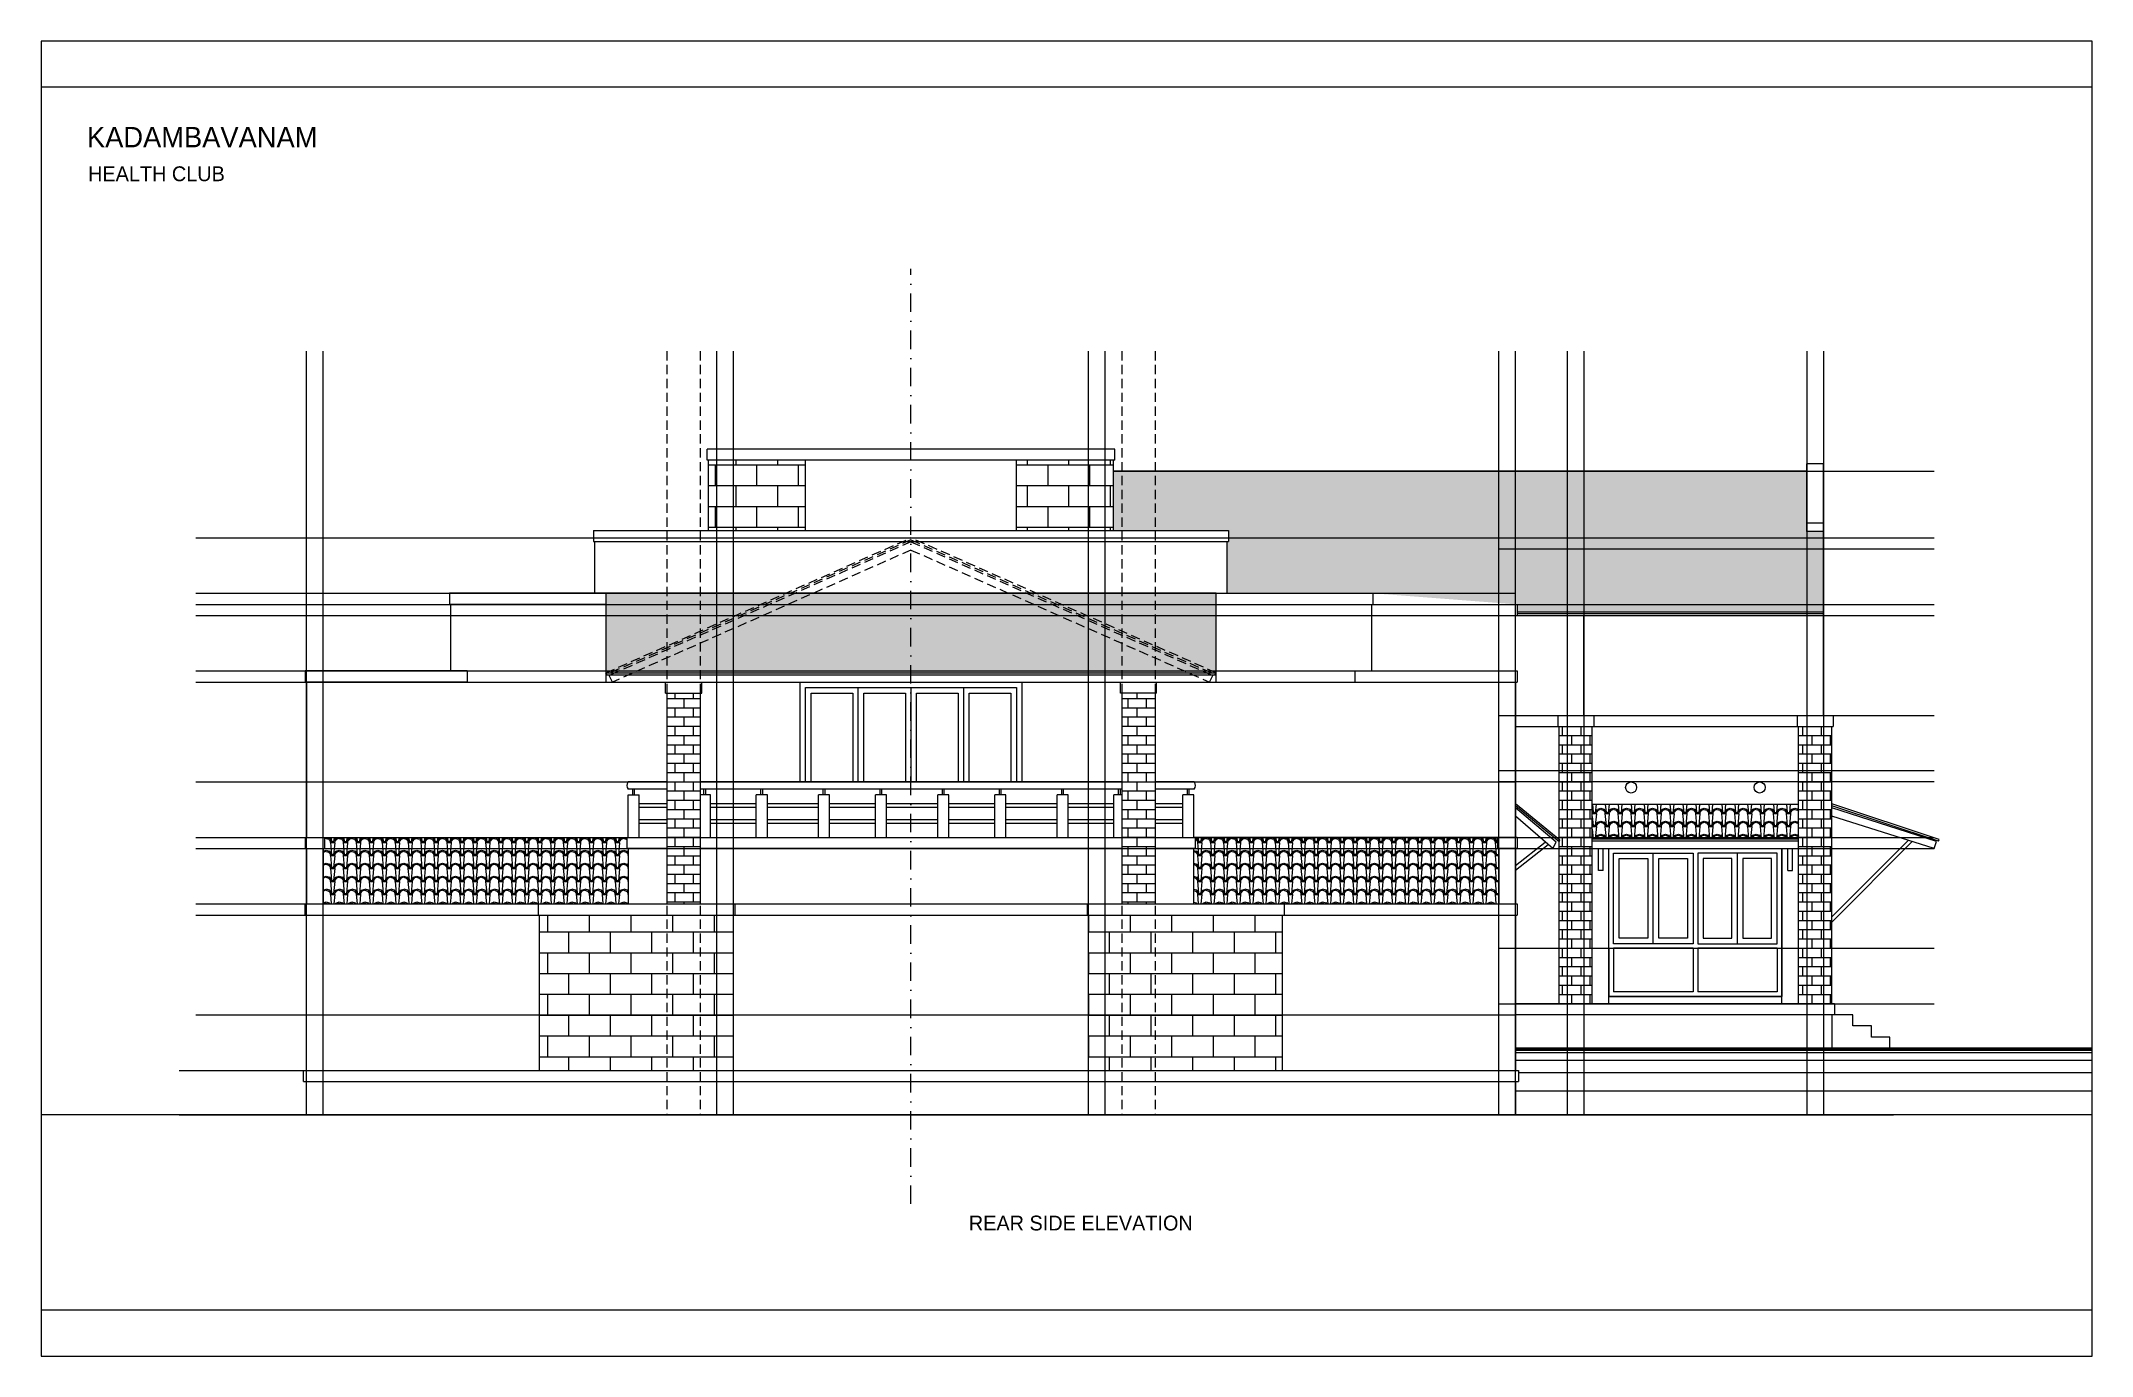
# Model space of a CAD drawing. Extents: x 12259 to 18078, y -1461 to 1911.
# Drawn here: x 15712 to 16821, y 1199 to 1911 of the extents above; entities that cross this region are included whole.
import ezdxf

# ---------------------------------------------------------------- set-up
doc = ezdxf.new("R2010")
doc.units = 0
doc.header["$LTSCALE"] = 20
doc.header["$MEASUREMENT"] = 0
doc.linetypes.add('DASHDOT', pattern=[1, 0.5, -0.25, 0, -0.25])
doc.linetypes.add('HIDDEN', pattern=[0.375, 0.25, -0.125])
doc.layers.get('0').update_dxf_attribs({"linetype": 'CONTINUOUS'})
for name, color, linetype in [('border', 230, 'CONTINUOUS'), ('BORTEXT', 2, 'CONTINUOUS'), ('DOOR', 1, 'CONTINUOUS'), ('guide', 211, 'CONTINUOUS'), ('handrail', 1, 'CONTINUOUS'), ('Stone', 8, 'CONTINUOUS'), ('Thatti', 21, 'CONTINUOUS'), ('TILE', 22, 'CONTINUOUS'), ('wall', 13, 'CONTINUOUS'), ('window', 4, 'CONTINUOUS'), ('WOOD', 7, 'CONTINUOUS')]:
    doc.layers.add(name, color=color, linetype=linetype)
doc.layers.add('correct', color=230, linetype='CONTINUOUS', plot=False)
doc.styles.add('style4', font='boos1_1.ttf')
pattern_1 = [(0, (945.516, 1478.861), (0, 11.25), []), (90, (945.516, 1478.861), (-22.5, 1e-15), [11.25, -11.25]), (90, (956.766, 1478.861), (-22.5, 1e-15), [-11.25, 11.25])]
pattern_2 = [(274.9697, (6.44, 7), (-6.999939149, 84.0000073606), [6.464304, -155.143247]), (180, (7, 0.56), (-7, -7), [0.56, -6.44]), (0, (0, 0), (7, 7), [1.96, -5.04]), (90, (1.96, 0), (-7, 7), [0.7, -6.3]), (270, (6.44, 0.7), (7, -7), [0.7, -6.3]), (0, (6.44, 0), (7, 7), [0.56, -6.44]), (0, (0, 0.56), (7, 7), [1.4, -5.6]), (85.0303, (1.4, 0.56), (6.999939149, 84.0000073606), [6.464304, -155.143247]), (52.6961, (1.4, 0.91), (-90.999901229, -119.000075192), [1.848056, -182.95725]), (18.4349, (2.52, 2.38), (14.00000304, 6.99998882), [1.770874, -20.365065]), (341.5651, (4.2, 2.94), (-14.00000304, 6.99998882), [1.770874, -20.365065]), (307.3039, (5.88, 2.38), (90.999901229, -119.000075192), [1.848056, -182.95725]), (20.2249, (2.87, 1.89), (-76.99998085, -28.000058349), [1.417395, -140.321804]), (339.7751, (4.2, 2.38), (76.99998085, -28.000058349), [1.417395, -140.321804]), (307.4054, (5.53, 1.89), (70.000069668, -90.999947255), [1.498063, -148.308475]), (52.5946, (1.96, 0.7), (-70.000069668, -90.999947255), [1.498063, -148.308475])]

msp = doc.modelspace()

# ---------------------------------------------------------------- texts
at = {"layer": 'BORTEXT', "style": 'style4'}
msp.add_text('KADAMBAVANAM', height=11.038, dxfattribs=at).set_placement((15736.9, 1853.1))
at = {"layer": 'BORTEXT', "color": 7, "style": 'style4'}
msp.add_text('HEALTH CLUB', height=8.028, dxfattribs=at).set_placement((15737.5, 1834.8))
at = {"layer": 'BORTEXT', "color": 2, "style": 'style4'}
msp.add_text('REAR SIDE ELEVATION', height=8.028, dxfattribs=at).set_placement((16213.9, 1267.3))

# ---------------------------------------------------------------- hatches: boundary and pattern name
at = {"layer": 'Stone', "lineweight": -2}
h = msp.add_hatch(dxfattribs=at)
h.set_pattern_fill('BRICK', color=8, scale=45, style=0)
h.set_pattern_definition(pattern_1)
h.paths.add_polyline_path([(16125.6, 1645.9), (16125.6, 1683.9), (16073.1, 1683.9), (16073.1, 1645.9)])
h = msp.add_hatch(dxfattribs=at)
h.set_pattern_fill('BRICK', color=8, scale=45, style=0)
h.set_pattern_definition(pattern_1)
h.paths.add_polyline_path([(16292.1, 1683.9), (16239.6, 1683.9), (16239.6, 1645.9), (16292.1, 1645.9)])
h = msp.add_hatch(dxfattribs=at)
h.set_pattern_fill('BRICK', color=8, scale=45, style=0)
h.paths.add_polyline_path([(16086.6, 1353.9), (16086.6, 1437.9), (15981.6, 1437.9), (15981.6, 1353.9)])
h = msp.add_hatch(dxfattribs=at)
h.set_pattern_fill('BRICK', color=8, scale=45, style=0)
h.paths.add_polyline_path([(16383.6, 1437.9), (16278.6, 1437.9), (16278.6, 1353.9), (16383.6, 1353.9)])
at = {"layer": 'Thatti'}
h = msp.add_hatch(dxfattribs=at)
h.set_pattern_fill('SPANTILE', color=8, scale=7, style=0)
h.set_pattern_definition(pattern_2)
h.paths.add_polyline_path([(16029.6, 1473.9), (16028.9, 1473.9), (16028.9, 1479.9), (15865.4, 1479.9), (15865.4, 1473.9), (15864.6, 1473.9), (15864.6, 1443.9), (16029.6, 1443.9)])
h = msp.add_hatch(dxfattribs=at)
h.set_pattern_fill('SPANTILE', color=8, scale=7, style=0)
h.set_pattern_definition(pattern_2)
h.paths.add_polyline_path([(16336.4, 1479.9), (16336.4, 1473.9), (16335.6, 1473.9), (16335.6, 1443.9), (16500.6, 1443.9), (16500.6, 1473.9), (16499.9, 1473.9), (16499.9, 1479.9)])
at = {"layer": 'TILE'}
h = msp.add_hatch(dxfattribs=at)
h.set_pattern_fill('SPANTILE', color=256, scale=7, style=0)
h.set_pattern_definition(pattern_2)
h.paths.add_polyline_path([(16292.1, 1677.9), (16292.1, 1645.9), (16354.4, 1645.9), (16354.4, 1639.9), (16353.6, 1639.9), (16353.6, 1611.9), (16432.4, 1611.9), (16510.4, 1605.9), (16510.4, 1601.9), (16676.1, 1601.9), (16676.1, 1645.4), (16667.1, 1645.4), (16667.1, 1677.9)])
h = msp.add_hatch(dxfattribs=at)
h.set_pattern_fill('SPANTILE', color=256, scale=7, style=0)
h.set_pattern_definition(pattern_2)
h.paths.add_polyline_path([(16347.6, 1568.9), (16347.6, 1611.9), (16017.6, 1611.9), (16017.6, 1568.9)])
h = msp.add_hatch(dxfattribs=at)
h.set_pattern_fill('BRICK', color=256, scale=20, style=0)
h.paths.add_polyline_path([(16050.6, 1443.9), (16068.6, 1443.9), (16068.6, 1557.9), (16050.6, 1557.9)])
h = msp.add_hatch(dxfattribs=at)
h.set_pattern_fill('BRICK', color=256, scale=20, style=0)
h.paths.add_polyline_path([(16314.6, 1557.9), (16296.6, 1557.9), (16296.6, 1443.9), (16314.6, 1443.9)])
h = msp.add_hatch(dxfattribs=at)
h.set_pattern_fill('BRICK', color=256, scale=20, style=0)
h.paths.add_polyline_path([(16533.1, 1389.9), (16551.1, 1389.9), (16551.1, 1539.9), (16533.1, 1539.9)])
h = msp.add_hatch(dxfattribs=at)
h.set_pattern_fill('BRICK', color=256, scale=20, style=0)
h.paths.add_polyline_path([(16680.6, 1539.9), (16662.6, 1539.9), (16662.6, 1389.9), (16680.6, 1389.9)])
h = msp.add_hatch(dxfattribs=at)
h.set_pattern_fill('SPANTILE', color=256, scale=7, style=0)
h.set_pattern_definition([(274.9697, (7191.8918, 50.6944), (-6.999939149, 84.000007361), [6.464304, -155.143247]), (180, (7192.452, 44.2544), (-7, -7), [0.56, -6.44]), (0, (7185.452, 43.6944), (7, 7), [1.96, -5.04]), (90, (7187.412, 43.6944), (-7, 7), [0.7, -6.3]), (270, (7191.892, 44.3944), (7, -7), [0.7, -6.3]), (0, (7191.892, 43.6944), (7, 7), [0.56, -6.44]), (0, (7185.452, 44.2544), (7, 7), [1.4, -5.6]), (85.0303, (7186.8518, 44.2544), (6.999939149, 84.000007361), [6.464304, -155.143247]), (52.6961, (7186.85181, 44.6044), (-90.999901229, -119.000075192), [1.848056, -182.95725]), (18.4349, (7187.9718, 46.0744), (14.00000304, 6.9999888), [1.770874, -20.365065]), (341.5651, (7189.6518, 46.6344), (-14.00000304, 6.9999888), [1.770874, -20.365065]), (307.3039, (7191.33181, 46.0744), (90.999901229, -119.000075192), [1.848056, -182.95725]), (20.2249, (7188.3218, 45.5844), (-76.99998085, -28.000058349), [1.417395, -140.321804]), (339.7751, (7189.6518, 46.0744), (76.99998085, -28.000058349), [1.417395, -140.321804]), (307.4054, (7190.9818, 45.5844), (70.000069668, -90.999947255), [1.498063, -148.308475]), (52.5946, (7187.4118, 44.3944), (-70.000069668, -90.999947255), [1.498063, -148.308475])])
h.paths.add_polyline_path([(16662.6, 1478.9), (16662.6, 1497.9), (16551.1, 1497.9), (16551.1, 1478.9)])

# ---------------------------------------------------------------- linework, layer by layer
at = {"color": 8}
for p, q in [((16821.4, 1365.4), (16509.6, 1365.4)), ((16821.4, 1364.7), (16509.6, 1364.7)), ((16821.4, 1363.3), (16509.6, 1363.3)), ((16821.4, 1359.3), (16509.6, 1359.3)), ((16821.4, 1342.6), (16509.6, 1342.6)), ((16821.4, 1352.6), (16511.1, 1352.6))]:
    msp.add_line(p, q, dxfattribs=at)
msp.add_lwpolyline([(16712.1, 1365.9), (16712.1, 1371.9), (16702.1, 1371.9), (16702.1, 1377.9), (16692.1, 1377.9), (16692.1, 1383.9), (16682.1, 1383.9)])
at = {"layer": 'border'}
for p, q in [((15712.1, 1885.8), (16821.4, 1885.8)), ((15712.1, 1224.3), (16821.4, 1224.3))]:
    msp.add_line(p, q, dxfattribs=at)
at = {"layer": 'correct', "color": 3}
msp.add_lwpolyline([(16821.4, 1199.4), (16821.4, 1910.6), (15712.1, 1910.6), (15712.1, 1199.4)], close=True, dxfattribs=at)
at = {"layer": 'DOOR'}
for p, q in [((16154.1, 1509.9), (16154.1, 1560.9)), ((16182.6, 1560.9), (16182.6, 1509.9)), ((16211.1, 1509.9), (16211.1, 1560.9))]:
    msp.add_line(p, q, dxfattribs=at)
for points in [[(16122.6, 1509.9), (16122.6, 1563.9), (16242.6, 1563.9), (16242.6, 1509.9)], [(16125.6, 1509.9), (16125.6, 1560.9), (16239.6, 1560.9), (16239.6, 1509.9)], [(16128.6, 1509.9), (16128.6, 1557.9), (16151.1, 1557.9), (16151.1, 1509.9)], [(16157.1, 1509.9), (16157.1, 1557.9), (16179.6, 1557.9), (16179.6, 1509.9)], [(16185.6, 1509.9), (16185.6, 1557.9), (16208.1, 1557.9), (16208.1, 1509.9)], [(16214.1, 1509.9), (16214.1, 1557.9), (16236.6, 1557.9), (16236.6, 1509.9)]]:
    msp.add_lwpolyline(points, dxfattribs=at)
for centre, start, end in [((16032.1, 1507.9), 141.3989, 218.6011), ((16333.2, 1507.9), 321.3989, 38.6011)]:
    msp.add_arc(centre, 3.21, start, end, dxfattribs=at)
at = {"layer": 'guide', "linetype": 'DASHDOT'}
msp.add_line((16182.6, 1281.7), (16182.6, 1787.4), dxfattribs=at)
at = {"layer": 'guide'}
for p, q in [((15855.6, 1329.9), (15855.6, 1742.9)), ((15864.6, 1329.9), (15864.6, 1742.9)), ((16077.6, 1329.9), (16077.6, 1742.9)), ((16086.6, 1329.9), (16086.6, 1742.9)), ((16278.6, 1329.9), (16278.6, 1742.9)), ((16287.6, 1329.9), (16287.6, 1742.9)), ((16500.6, 1329.9), (16500.6, 1742.9)), ((16509.6, 1329.9), (16509.6, 1742.9)), ((16537.6, 1742.9), (16537.6, 1329.9)), ((16546.6, 1742.9), (16546.6, 1329.9)), ((16667.1, 1742.9), (16667.1, 1329.9)), ((16676.1, 1742.9), (16676.1, 1329.9))]:
    msp.add_line(p, q, dxfattribs=at)
at = {"layer": 'guide', "linetype": 'HIDDEN'}
for p, q in [((16050.6, 1742.9), (16050.6, 1329.9)), ((16068.6, 1742.9), (16068.6, 1329.9)), ((16296.6, 1742.9), (16296.6, 1329.9)), ((16314.6, 1742.9), (16314.6, 1329.9))]:
    msp.add_line(p, q, dxfattribs=at)
at = {"layer": 'guide', "color": 3}
for p, q in [((16292.1, 1677.9), (16736, 1677.9)), ((15795.7, 1641.9), (16509.6, 1641.9)), ((16500.6, 1641.9), (16736, 1641.9)), ((16500.6, 1635.9), (16736, 1635.9)), ((15795.7, 1611.9), (16509.6, 1611.9)), ((15795.7, 1605.9), (16509.6, 1605.9)), ((15795.7, 1599.9), (16509.6, 1599.9)), ((16736, 1515.9), (16500.6, 1515.9)), ((16736, 1509.9), (16500.6, 1509.9)), ((15795.7, 1479.9), (16509.6, 1479.9)), ((15795.7, 1473.9), (16509.6, 1473.9))]:
    msp.add_line(p, q, dxfattribs=at)
at = {"layer": 'guide', "color": 8, "linetype": 'HIDDEN'}
for p, q in [((16017.6, 1568.9), (16182.6, 1641.9)), ((16347.6, 1568.9), (16182.6, 1641.9)), ((16182.6, 1640.8), (16018, 1568)), ((16182.6, 1639.7), (16019.4, 1567.5)), ((16182.6, 1635.3), (16021.1, 1563.9)), ((16182.6, 1640.8), (16347.2, 1568)), ((16182.6, 1639.7), (16345.8, 1567.5)), ((16182.6, 1635.3), (16344.1, 1563.9)), ((16018, 1568), (16017.6, 1568.9)), ((16021.1, 1563.9), (16019.4, 1567.5)), ((16344.1, 1563.9), (16345.8, 1567.5)), ((16347.2, 1568), (16347.6, 1568.9))]:
    msp.add_line(p, q, dxfattribs=at)
at = {"layer": 'guide', "color": 1}
for p, q in [((16500.6, 1605.9), (16736, 1605.9)), ((16500.6, 1599.9), (16736, 1599.9)), ((15795.7, 1569.9), (16509.6, 1569.9)), ((15795.7, 1563.9), (16509.6, 1563.9)), ((16500.6, 1479.9), (16736, 1479.9)), ((16500.6, 1473.9), (16736, 1473.9)), ((15795.7, 1443.9), (16509.6, 1443.9)), ((15795.7, 1437.9), (16509.6, 1437.9))]:
    msp.add_line(p, q, dxfattribs=at)
at = {"layer": 'guide', "color": 5}
for p, q in [((16500.6, 1545.9), (16736, 1545.9)), ((15795.7, 1509.9), (16509.6, 1509.9)), ((16500.6, 1419.9), (16736, 1419.9)), ((15795.7, 1383.9), (16509.6, 1383.9))]:
    msp.add_line(p, q, dxfattribs=at)
at = {"layer": 'guide', "color": 13}
for p, q in [((16500.6, 1389.9), (16736, 1389.9)), ((15786.7, 1353.9), (16509.6, 1353.9)), ((15786.7, 1329.9), (16714, 1329.9))]:
    msp.add_line(p, q, dxfattribs=at)
at = {"layer": 'handrail', "lineweight": -2}
for p, q in [((16050.6, 1509.9), (16029.6, 1509.9)), ((16296.6, 1509.9), (16068.6, 1509.9)), ((16335.7, 1509.9), (16314.6, 1509.9)), ((16050.6, 1505.9), (16029.6, 1505.9)), ((16032.1, 1502.9), (16032.1, 1505.9)), ((16033.1, 1502.9), (16033.1, 1505.9)), ((16035.6, 1498.2), (16050.6, 1498.2)), ((16296.6, 1505.9), (16068.6, 1505.9)), ((16070.6, 1502.9), (16070.6, 1505.9)), ((16071.6, 1502.9), (16071.6, 1505.9)), ((16074.1, 1498.2), (16098.9, 1498.2)), ((16101.4, 1502.9), (16101.4, 1505.9)), ((16102.4, 1502.9), (16102.4, 1505.9)), ((16104.9, 1498.2), (16132.6, 1498.2)), ((16135.1, 1502.9), (16135.1, 1505.9)), ((16136.1, 1502.9), (16136.1, 1505.9)), ((16138.6, 1498.2), (16163.4, 1498.2)), ((16165.9, 1502.9), (16165.9, 1505.9)), ((16166.9, 1502.9), (16166.9, 1505.9)), ((16169.4, 1498.2), (16197.1, 1498.2)), ((16199.6, 1502.9), (16199.6, 1505.9)), ((16200.6, 1502.9), (16200.6, 1505.9)), ((16203.1, 1498.2), (16227.9, 1498.2)), ((16230.4, 1502.9), (16230.4, 1505.9)), ((16231.4, 1502.9), (16231.4, 1505.9)), ((16233.9, 1498.2), (16261.6, 1498.2)), ((16264.1, 1502.9), (16264.1, 1505.9)), ((16265.1, 1502.9), (16265.1, 1505.9)), ((16267.6, 1498.2), (16292.4, 1498.2)), ((16294.9, 1502.9), (16294.9, 1505.9)), ((16295.9, 1502.9), (16295.9, 1505.9)), ((16335.7, 1505.9), (16314.6, 1505.9)), ((16314.6, 1498.2), (16329.6, 1498.2)), ((16332.1, 1502.9), (16332.1, 1505.9)), ((16333.1, 1502.9), (16333.1, 1505.9)), ((16035.6, 1496.2), (16050.6, 1496.2)), ((16035.6, 1489.6), (16050.6, 1489.6)), ((16035.6, 1487.6), (16050.6, 1487.6)), ((16074.1, 1496.2), (16098.9, 1496.2)), ((16074.1, 1489.6), (16098.9, 1489.6)), ((16074.1, 1487.6), (16098.9, 1487.6)), ((16104.9, 1496.2), (16132.6, 1496.2)), ((16104.9, 1489.6), (16132.6, 1489.6)), ((16104.9, 1487.6), (16132.6, 1487.6)), ((16138.6, 1496.2), (16163.4, 1496.2)), ((16138.6, 1489.6), (16163.4, 1489.6)), ((16138.6, 1487.6), (16163.4, 1487.6)), ((16169.4, 1496.2), (16197.1, 1496.2)), ((16169.4, 1489.6), (16197.1, 1489.6)), ((16169.4, 1487.6), (16197.1, 1487.6)), ((16203.1, 1496.2), (16227.9, 1496.2)), ((16203.1, 1489.6), (16227.9, 1489.6)), ((16203.1, 1487.6), (16227.9, 1487.6)), ((16233.9, 1496.2), (16261.6, 1496.2)), ((16233.9, 1489.6), (16261.6, 1489.6)), ((16233.9, 1487.6), (16261.6, 1487.6)), ((16267.6, 1496.2), (16292.4, 1496.2)), ((16267.6, 1489.6), (16292.4, 1489.6)), ((16267.6, 1487.6), (16292.4, 1487.6)), ((16314.6, 1496.2), (16329.6, 1496.2)), ((16314.6, 1489.6), (16329.6, 1489.6)), ((16314.6, 1487.6), (16329.6, 1487.6))]:
    msp.add_line(p, q, dxfattribs=at)
at = {"layer": 'handrail', "color": 7, "lineweight": -2}
for p, q in [((16029.6, 1502.9), (16035.6, 1502.9)), ((16029.6, 1479.9), (16029.6, 1502.9)), ((16035.6, 1479.9), (16035.6, 1502.9)), ((16074.1, 1502.9), (16068.6, 1502.9)), ((16074.1, 1479.9), (16074.1, 1502.9)), ((16104.9, 1502.9), (16098.9, 1502.9)), ((16098.9, 1479.9), (16098.9, 1502.9)), ((16104.9, 1479.9), (16104.9, 1502.9)), ((16138.6, 1502.9), (16132.6, 1502.9)), ((16132.6, 1479.9), (16132.6, 1502.9)), ((16138.6, 1479.9), (16138.6, 1502.9)), ((16169.4, 1502.9), (16163.4, 1502.9)), ((16163.4, 1479.9), (16163.4, 1502.9)), ((16169.4, 1479.9), (16169.4, 1502.9)), ((16203.1, 1502.9), (16197.1, 1502.9)), ((16197.1, 1479.9), (16197.1, 1502.9)), ((16203.1, 1479.9), (16203.1, 1502.9)), ((16233.9, 1502.9), (16227.9, 1502.9)), ((16227.9, 1479.9), (16227.9, 1502.9)), ((16233.9, 1479.9), (16233.9, 1502.9)), ((16267.6, 1502.9), (16261.6, 1502.9)), ((16261.6, 1479.9), (16261.6, 1502.9)), ((16267.6, 1479.9), (16267.6, 1502.9)), ((16296.6, 1502.9), (16292.4, 1502.9)), ((16292.4, 1479.9), (16292.4, 1502.9)), ((16335.6, 1502.9), (16329.6, 1502.9)), ((16329.6, 1479.9), (16329.6, 1502.9)), ((16335.6, 1479.9), (16335.6, 1502.9))]:
    msp.add_line(p, q, dxfattribs=at)
at = {"layer": 'Thatti'}
for p, q in [((15865.4, 1479.9), (16029.6, 1479.9)), ((16499.9, 1479.9), (16335.6, 1479.9))]:
    msp.add_line(p, q, dxfattribs=at)
at = {"layer": 'TILE'}
for p, q in [((16510.4, 1601.9), (16676.1, 1601.9)), ((16510.4, 1600.9), (16676.1, 1600.9)), ((16017.6, 1568.9), (16347.6, 1568.9)), ((16017.6, 1567.9), (16347.6, 1567.9))]:
    msp.add_line(p, q, dxfattribs=at)
at = {"layer": 'TILE', "lineweight": -2}
for p, q in [((16533.6, 1478.3), (16509.6, 1498.1)), ((16738.7, 1478.8), (16680.6, 1498.1)), ((16533.1, 1477.5), (16509.6, 1497)), ((16738.4, 1477.9), (16680.6, 1497)), ((16533.1, 1477.5), (16533.6, 1478.3)), ((16662.6, 1478.9), (16551.1, 1478.9)), ((16738.4, 1477.9), (16738.7, 1478.8))]:
    msp.add_line(p, q, dxfattribs=at)
at = {"layer": 'wall'}
for p, q in [((16292.9, 1689.9), (16072.4, 1689.9)), ((16072.4, 1683.9), (16072.4, 1689.9)), ((16292.9, 1683.9), (16292.9, 1689.9)), ((16292.9, 1683.9), (16072.4, 1683.9)), ((16073.1, 1645.9), (16073.1, 1683.9)), ((16125.6, 1645.9), (16125.6, 1683.9)), ((16239.6, 1645.9), (16239.6, 1683.9)), ((16292.1, 1645.9), (16292.1, 1683.9)), ((16667.1, 1677.9), (16292.1, 1677.9)), ((16667.1, 1645.4), (16667.1, 1681.9)), ((16676.1, 1681.9), (16667.1, 1681.9)), ((16676.1, 1599.9), (16676.1, 1681.9)), ((16010.9, 1645.9), (16354.4, 1645.9)), ((16010.9, 1645.9), (16010.9, 1639.9)), ((16354.4, 1645.9), (16354.4, 1639.9)), ((16676.1, 1649.8), (16667.1, 1649.8)), ((16676.1, 1645.4), (16667.1, 1645.4)), ((16010.9, 1639.9), (16354.4, 1639.9)), ((16011.6, 1611.9), (16011.6, 1639.9)), ((16353.6, 1611.9), (16353.6, 1639.9)), ((16017.6, 1611.9), (15932.9, 1611.9)), ((15932.9, 1611.9), (15932.9, 1605.9)), ((16347.6, 1611.9), (16017.6, 1611.9)), ((16017.6, 1611.9), (16017.6, 1567.9)), ((16347.6, 1611.9), (16432.4, 1611.9)), ((16347.6, 1567.9), (16347.6, 1611.9)), ((16432.4, 1611.9), (16432.4, 1605.9)), ((16017.6, 1605.9), (15932.9, 1605.9)), ((15933.6, 1605.9), (15933.6, 1569.9)), ((16347.6, 1605.9), (16432.4, 1605.9)), ((16431.6, 1605.9), (16431.6, 1569.9)), ((16431.6, 1599.9), (16676.1, 1599.9)), ((16432.4, 1605.9), (16510.4, 1605.9)), ((16509.6, 1569.9), (16509.6, 1599.9)), ((16510.4, 1605.9), (16510.4, 1599.9)), ((15942.6, 1569.9), (15854.9, 1569.9)), ((15854.9, 1569.9), (15854.9, 1563.9)), ((15942.6, 1569.9), (15942.6, 1563.9)), ((16422.6, 1569.9), (16422.6, 1563.9)), ((16422.6, 1569.9), (16510.4, 1569.9)), ((16510.4, 1569.9), (16510.4, 1563.9)), ((15942.6, 1563.9), (15854.9, 1563.9)), ((15855.6, 1563.9), (15855.6, 1479.9)), ((16049.9, 1557.9), (16049.9, 1563.9)), ((16049.9, 1557.9), (16069.4, 1557.9)), ((16050.6, 1557.9), (16050.6, 1443.9)), ((16068.6, 1557.9), (16068.6, 1443.9)), ((16069.4, 1557.9), (16069.4, 1563.9)), ((16295.9, 1557.9), (16295.9, 1563.9)), ((16315.4, 1557.9), (16295.9, 1557.9)), ((16296.6, 1557.9), (16296.6, 1443.9)), ((16314.6, 1557.9), (16314.6, 1443.9)), ((16315.4, 1557.9), (16315.4, 1563.9)), ((16422.6, 1563.9), (16510.4, 1563.9)), ((16509.6, 1563.9), (16509.6, 1479.9)), ((16509.6, 1545.9), (16681.4, 1545.9)), ((16532.4, 1545.9), (16532.4, 1539.9)), ((16551.9, 1545.9), (16551.9, 1539.9)), ((16661.9, 1545.9), (16661.9, 1539.9)), ((16681.4, 1545.9), (16681.4, 1539.9)), ((16509.6, 1539.9), (16681.4, 1539.9)), ((16533.1, 1389.9), (16533.1, 1539.9)), ((16551.1, 1389.9), (16551.1, 1539.9)), ((16662.6, 1389.9), (16662.6, 1539.9)), ((16680.6, 1389.9), (16680.6, 1539.9)), ((16551.1, 1497.9), (16662.6, 1497.9)), ((15854.9, 1479.9), (15854.9, 1473.9)), ((15854.9, 1479.9), (15865.4, 1479.9)), ((15865.4, 1479.9), (15865.4, 1473.9)), ((16028.9, 1479.9), (16050.6, 1479.9)), ((16028.9, 1479.9), (16028.9, 1473.9)), ((16068.6, 1479.9), (16296.6, 1479.9)), ((16314.6, 1479.9), (16336.4, 1479.9)), ((16336.4, 1473.9), (16336.4, 1479.9)), ((16510.4, 1479.9), (16499.9, 1479.9)), ((16499.9, 1479.9), (16499.9, 1473.9)), ((16510.4, 1479.9), (16510.4, 1473.9)), ((15854.9, 1473.9), (15865.4, 1473.9)), ((15855.6, 1473.9), (15855.6, 1443.9)), ((15864.6, 1473.9), (15864.6, 1443.9)), ((16050.6, 1473.9), (16028.9, 1473.9)), ((16029.6, 1473.9), (16029.6, 1443.9)), ((16296.6, 1473.9), (16068.6, 1473.9)), ((16336.4, 1473.9), (16314.6, 1473.9)), ((16335.6, 1443.9), (16335.6, 1473.9)), ((16510.4, 1473.9), (16499.9, 1473.9)), ((16500.6, 1473.9), (16500.6, 1443.9)), ((16509.6, 1473.9), (16509.6, 1443.9)), ((16560.1, 1389.9), (16560.1, 1473.9)), ((16653.6, 1389.9), (16653.6, 1473.9)), ((15854.9, 1443.9), (16510.4, 1443.9)), ((15854.9, 1437.9), (15854.9, 1443.9)), ((15980.9, 1443.9), (15980.9, 1437.9)), ((16087.4, 1443.9), (16087.4, 1437.9)), ((16277.9, 1443.9), (16277.9, 1437.9)), ((16384.4, 1443.9), (16384.4, 1437.9)), ((16510.4, 1443.9), (16510.4, 1437.9)), ((15854.9, 1437.9), (16510.4, 1437.9)), ((15855.6, 1353.9), (15855.6, 1437.9)), ((15981.6, 1353.9), (15981.6, 1437.9)), ((16086.6, 1353.9), (16086.6, 1437.9)), ((16278.6, 1353.9), (16278.6, 1437.9)), ((16383.6, 1353.9), (16383.6, 1437.9)), ((16509.6, 1437.9), (16509.6, 1353.9)), ((16682.1, 1389.9), (16509.6, 1389.9)), ((16560.1, 1393.9), (16653.6, 1393.9)), ((16682.1, 1389.9), (16682.1, 1383.9)), ((16682.1, 1383.9), (16509.6, 1383.9)), ((16680.6, 1383.9), (16680.6, 1365.9)), ((16821.4, 1365.9), (16509.6, 1365.9)), ((15854.1, 1353.9), (16511.1, 1353.9)), ((15854.1, 1347.9), (15854.1, 1353.9)), ((16511.1, 1353.9), (16511.1, 1347.9)), ((15854.1, 1347.9), (16511.1, 1347.9)), ((15855.6, 1329.9), (15855.6, 1347.9)), ((16509.6, 1347.9), (16509.6, 1329.9)), ((16821.4, 1329.9), (15712.1, 1329.9))]:
    msp.add_line(p, q, dxfattribs=at)
at = {"layer": 'window'}
for p, q in [((16560.1, 1473.9), (16653.6, 1473.9)), ((16560.1, 1419.9), (16560.1, 1473.9)), ((16562.6, 1422.4), (16562.6, 1471.4)), ((16562.6, 1471.4), (16605.6, 1471.4)), ((16584.1, 1422.4), (16584.1, 1471.4)), ((16605.6, 1471.4), (16605.6, 1422.4)), ((16608.1, 1471.4), (16608.1, 1422.4)), ((16651.1, 1471.4), (16608.1, 1471.4)), ((16629.6, 1422.4), (16629.6, 1471.4)), ((16651.1, 1422.4), (16651.1, 1471.4)), ((16653.6, 1473.9), (16653.6, 1419.9)), ((16605.6, 1422.4), (16562.6, 1422.4)), ((16608.1, 1422.4), (16651.1, 1422.4)), ((16560.1, 1419.9), (16560.1, 1393.9)), ((16605.6, 1419.9), (16562.6, 1419.9)), ((16562.6, 1419.9), (16562.6, 1396.4)), ((16605.6, 1419.9), (16605.6, 1396.4)), ((16651.1, 1419.9), (16608.1, 1419.9)), ((16608.1, 1419.9), (16608.1, 1396.4)), ((16651.1, 1419.9), (16651.1, 1396.4)), ((16653.6, 1419.9), (16653.6, 1393.9)), ((16653.6, 1393.9), (16560.1, 1393.9)), ((16605.6, 1396.4), (16562.6, 1396.4)), ((16651.1, 1396.4), (16608.1, 1396.4))]:
    msp.add_line(p, q, dxfattribs=at)
for points in [[(16581.1, 1468.4), (16581.1, 1425.4), (16565.6, 1425.4), (16565.6, 1468.4)], [(16602.6, 1468.4), (16602.6, 1425.4), (16587.1, 1425.4), (16587.1, 1468.4)], [(16611.1, 1468.4), (16611.1, 1425.4), (16626.6, 1425.4), (16626.6, 1468.4)], [(16632.6, 1468.4), (16632.6, 1425.4), (16648.1, 1425.4), (16648.1, 1468.4)]]:
    msp.add_lwpolyline(points, close=True, dxfattribs=at)
at = {"layer": 'WOOD'}
for p, q in [((16537.6, 1599.9), (16537.6, 1545.9)), ((16546.6, 1545.9), (16546.6, 1599.9)), ((16667.1, 1599.9), (16667.1, 1545.9)), ((16676.1, 1545.9), (16676.1, 1599.9)), ((16017.6, 1567.9), (16017.6, 1563.9)), ((16347.6, 1563.9), (16347.6, 1567.9)), ((16017.6, 1563.9), (16347.6, 1563.9)), ((16531.6, 1477.3), (16509.6, 1495.9)), ((16529.7, 1473.9), (16509.6, 1491.3)), ((16737.3, 1477.6), (16680.6, 1495.9)), ((16736.1, 1473.9), (16680.6, 1491.3)), ((16509.6, 1464.7), (16525.7, 1477.3)), ((16509.6, 1462.1), (16527.3, 1476)), ((16529.7, 1473.9), (16531.6, 1477.3)), ((16662.6, 1477.9), (16551.1, 1477.9)), ((16680.6, 1436.9), (16722.1, 1478.3)), ((16680.6, 1434), (16724.2, 1477.6)), ((16736.1, 1473.9), (16737.3, 1477.6)), ((16551.1, 1473.9), (16662.6, 1473.9)), ((16554.4, 1461.9), (16554.4, 1473.9)), ((16556.9, 1461.9), (16556.9, 1473.9)), ((16656.9, 1461.9), (16656.9, 1473.9)), ((16659.4, 1461.9), (16659.4, 1473.9)), ((16556.9, 1461.9), (16554.4, 1461.9)), ((16656.9, 1461.9), (16659.4, 1461.9))]:
    msp.add_line(p, q, dxfattribs=at)
for centre in [(16572.1, 1506.9), (16641.6, 1506.9)]:
    msp.add_circle(centre, 3, dxfattribs=at)

msp.set_redraw_order([(e.dxf.handle, doc.entitydb.next_handle()) for e in msp.query("TEXT MTEXT ATTDEF DIMENSION ARC_DIMENSION")])  # texts and dimensions are drawn at this point

doc.saveas('drawing.dxf')
